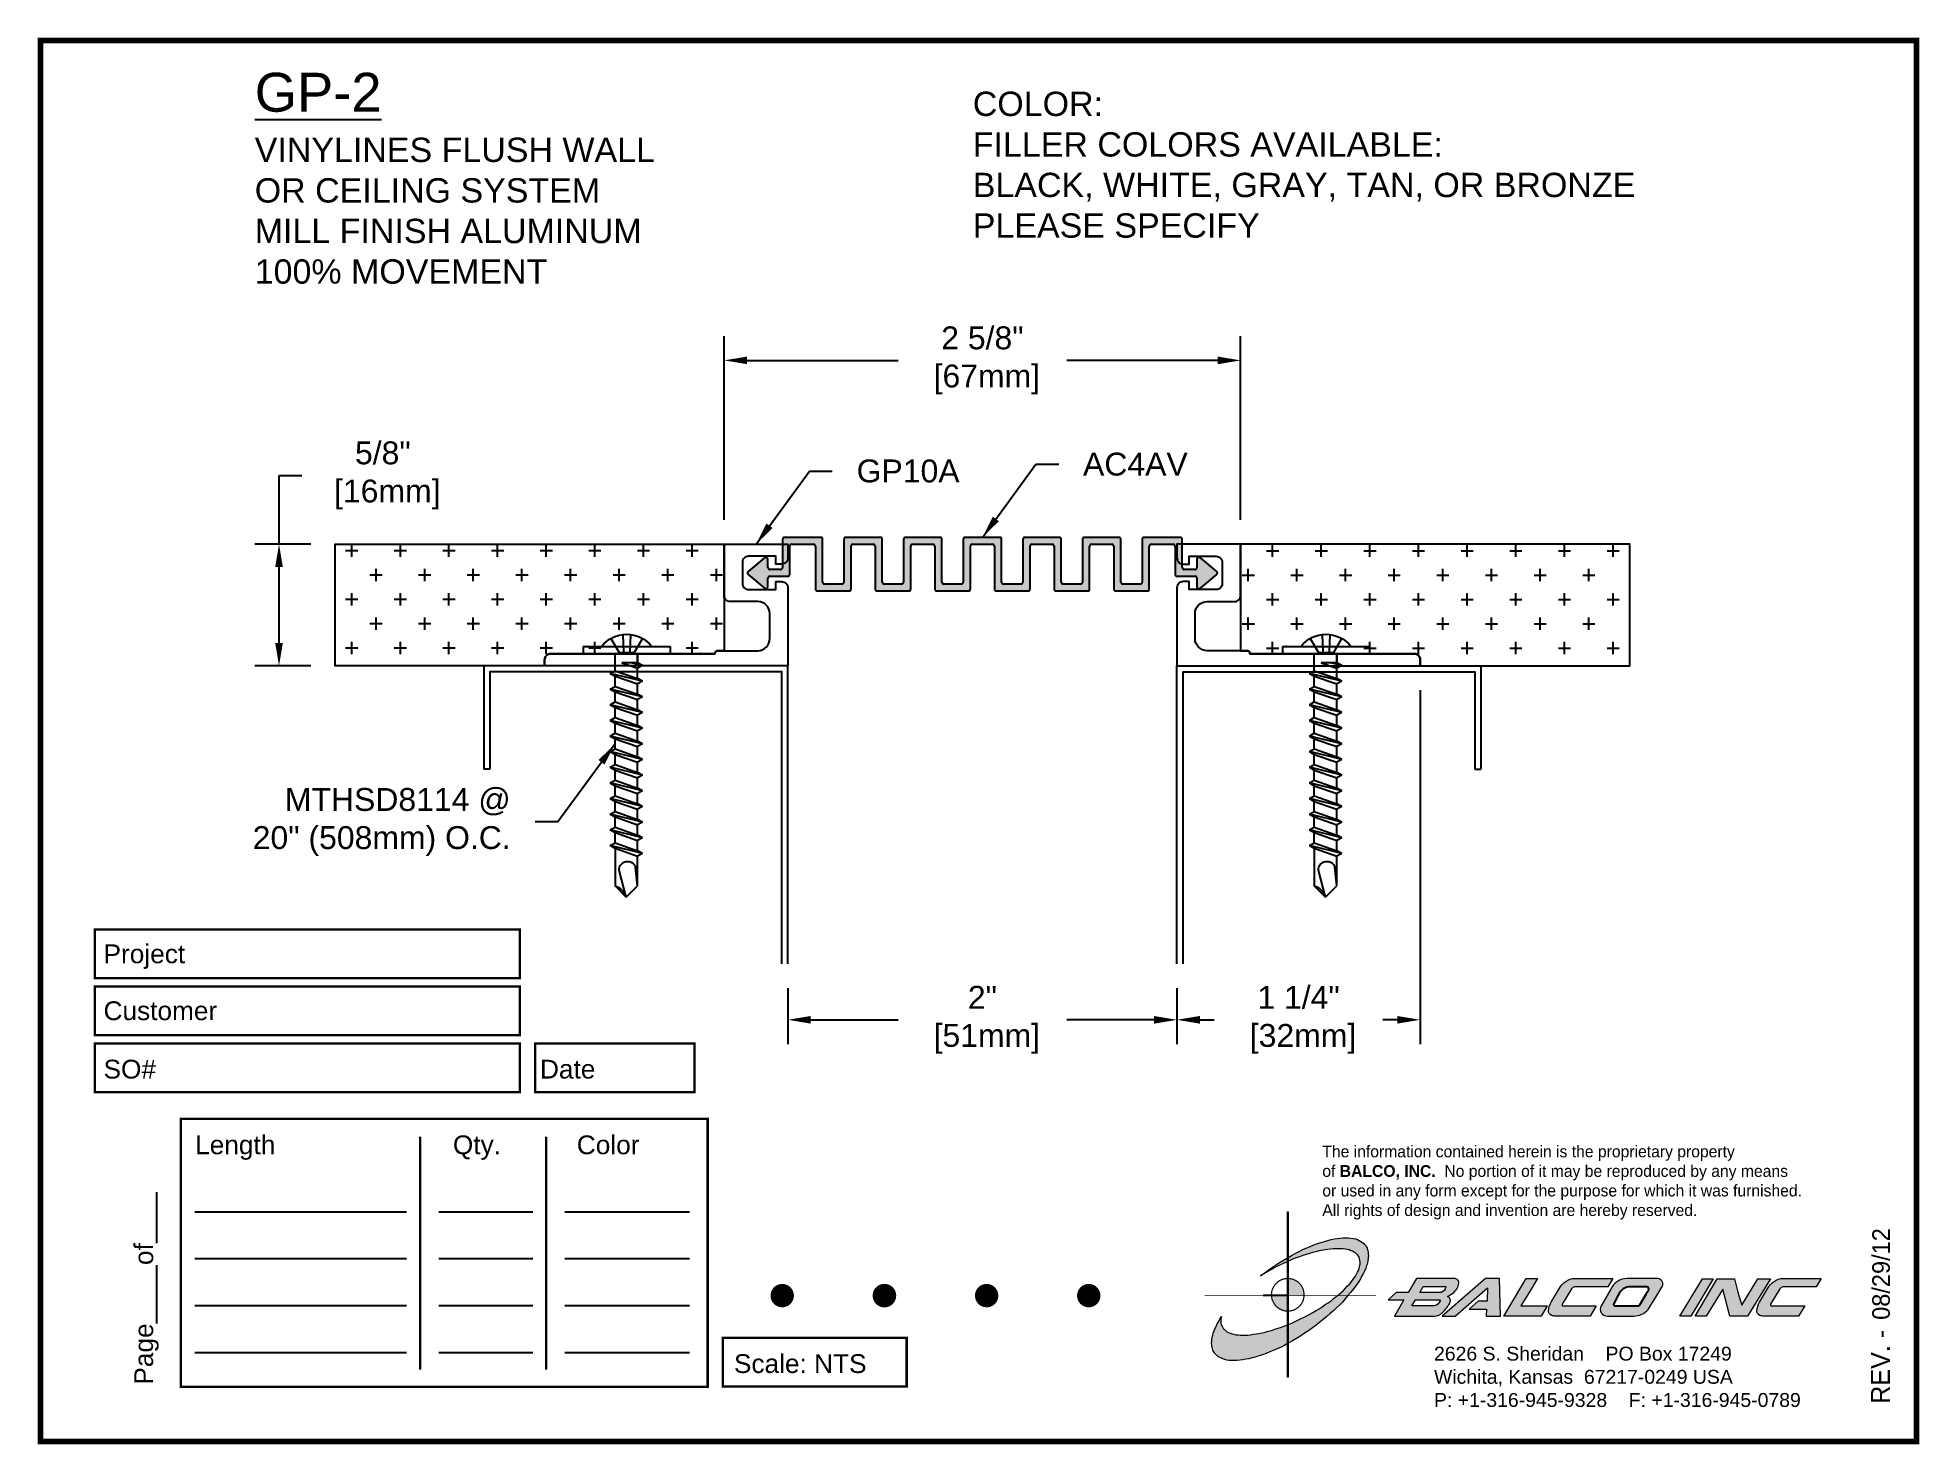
# Paper-space layout 'Layout1' of a CAD drawing. Header units: inches. Extents: x 0 to 10, y 0 to 7.5.
# The model-space entities are those that its viewports show. They can reach past a viewport. Long polylines and large blocks are cut down to what shows.
import ezdxf

# ---------------------------------------------------------------- set-up
doc = ezdxf.new("R2010")
doc.units = ezdxf.units.IN
doc.header["$MEASUREMENT"] = 0
doc.linetypes.add('HIDDEN2', pattern=[0.1875, 0.125, -0.0625])
for name, color, linetype in [('Anchors', 4, 'Continuous'), ('Border', 7, 'Continuous'), ('Conditions', 1, 'Continuous'), ('Dimensions', 3, 'Continuous'), ('Fillers', 2, 'Continuous'), ('Metals', 7, 'Continuous'), ('Text', 2, 'Continuous')]:
    doc.layers.add(name, color=color, linetype=linetype)
doc.styles.add('ARIAL', font='arial.ttf')
doc.styles.add('Copyright', font='ERASDEMI.TTF')
doc.dimstyles.new('ARIAL', dxfattribs={"dimtxt": 0.1175, "dimasz": 0.1175, "dimexe": 0.125, "dimexo": 0.125, "dimgap": 0.125, "dimtad": 0, "dimtih": 1, "dimtoh": 1, "dimdec": 4, "dimzin": 0, "dimdsep": 46, "dimlunit": 4, "dimtxsty": 'ARIAL', "dimcen": 0.09, "dimadec": 0, "dimazin": 0, "dimtfac": 1, "dimtdec": 4, "dimtofl": 0, "dimtmove": 0, "dimatfit": 3, "dimfxl": 0, "dimfrac": 2, "dimtolj": 1, "dimtzin": 0, "dimarcsym": 0})

psp = doc.layouts.get("Layout1")

# ---------------------------------------------------------------- texts
at = {"insert": (6.828, 1.576), "char_height": 0.0625, "width": 50.295, "attachment_point": 1, "style": 'Copyright'}
psp.add_mtext('The information contained herein is the proprietary property\\Pof {\\fEras Bold ITC|b0|i0|c0|p34;BALCO, INC.}  No portion of it may be reproduced by any means\\Por used in any form except for the purpose for which it was furnished.\\PAll rights of design and invention are hereby reserved.', dxfattribs=at)
at = {"layer": 'Border', "style": 'ARIAL'}
for s, p in [('Project', (0.336, 2.547)), ('Customer', (0.336, 2.244)), ('SO#', (0.336, 1.933)), ('Date', (2.661, 1.933)), ('Length', (0.824, 1.53)), ('Qty.', (2.197, 1.53)), ('Color', (2.857, 1.53)), ('Scale: NTS', (3.694, 0.365))]:
    psp.add_text(s, height=0.1, dxfattribs=at).set_placement(p)
psp.add_text('Page%%u        %%uof%%u       ', height=0.1, rotation=90, dxfattribs=at).set_placement((0.6, 0.303))
at = {"layer": 'Border', "insert": (7.423, 0.505), "char_height": 0.074, "width": 2.3438, "attachment_point": 1, "style": 'ARIAL'}
psp.add_mtext('2626 S. Sheridan    PO Box 17249\\PWichita, Kansas  67217-0249 USA \\PP: +1-316-945-9328    F: +1-316-945-0789', dxfattribs=at)

msp = doc.modelspace()

# ---------------------------------------------------------------- texts
at = {"layer": 'Text', "attachment_point": 1, "style": 'ARIAL'}
for s, insert, char_height, width in [('{\\LGP-2\\P\\H0.625x;\\lVINYLINES FLUSH WALL\\POR CEILING SYSTEM\\PMILL FINISH ALUMINUM\\P100% MOVEMENT}', (2.5497, 8.20564), 0.2, 5.1875), ('COLOR:{\\L                         \\~\\P}FILLER COLORS AVAILABLE:\\PBLACK, WHITE, GRAY, TAN, OR BRONZE\\PPLEASE SPECIFY', (6.24014, 8.10858), 0.125, 3.4892159)]:
    msp.add_mtext(s, dxfattribs=dict(at, insert=insert, char_height=char_height, width=width))
at = {"layer": 'Text', "char_height": 0.1175, "style": 'ARIAL'}
for s, insert, attachment_point in [('GP10A', (5.64333, 6.15913), 4), ('AC4AV', (6.80683, 6.19413), 4), ('MTHSD8114 @\\P20" (508mm) O.C.', (3.86548, 4.35638), 6)]:
    msp.add_mtext(s, dxfattribs=dict(at, insert=insert, attachment_point=attachment_point))

# ---------------------------------------------------------------- blocks, each defined once
blk = doc.blocks.new('ACADlogo')
h = blk.add_hatch(color=256)
h.paths.add_polyline_path([(-3.346, 1.223), (-3.351, 1.223), (-3.351, 0.979), (-3.346, 0.982)])
h.paths.add_polyline_path([(-3.346, 0.961), (-3.351, 0.959), (-3.351, 0.868), (-3.346, 0.868)])
h.paths.add_polyline_path([(-3.346, 0.777), (-3.351, 0.777), (-3.351, 0.699), (-3.351, 0.695), (-3.35, 0.695), (-3.346, 0.695)])
h.paths.add_polyline_path([(-3.346, 0.864), (-3.346, 0.868), (-3.35, 0.868), (-3.351, 0.868), (-3.351, 0.777), (-3.346, 0.777), (-3.346, 0.778), (-3.348, 0.778)])
h.paths.add_polyline_path([(-3.346, 0.524), (-3.351, 0.521), (-3.351, 0.342), (-3.346, 0.342)])
h.paths.add_polyline_path([(-3.346, 0.695), (-3.351, 0.695), (-3.351, 0.621), (-3.346, 0.623)])
h.paths.add_polyline_path([(-3.346, 0.623), (-3.351, 0.621), (-3.351, 0.521), (-3.346, 0.524)])
h.paths.add_polyline_path([(-3.346, 0.982), (-3.351, 0.979), (-3.351, 0.959), (-3.346, 0.961)])
h = blk.add_hatch(color=175)
h.paths.add_polyline_path([(-3.518, 0.573), (-3.534, 0.571), (-3.548, 0.569), (-3.562, 0.567), (-3.576, 0.567), (-3.589, 0.566), (-3.602, 0.567), (-3.614, 0.568), (-3.625, 0.569), (-3.636, 0.572), (-3.646, 0.574), (-3.656, 0.577), (-3.664, 0.581), (-3.673, 0.585), (-3.679, 0.589), (-3.685, 0.595), (-3.688, 0.598), (-3.691, 0.6), (-3.695, 0.607), (-3.699, 0.614), (-3.703, 0.621), (-3.704, 0.626), (-3.705, 0.631), (-3.706, 0.637), (-3.706, 0.642), (-3.705, 0.648), (-3.705, 0.653), (-3.703, 0.659), (-3.702, 0.665), (-3.71, 0.652), (-3.717, 0.639), (-3.725, 0.626), (-3.731, 0.613), (-3.737, 0.601), (-3.741, 0.589), (-3.746, 0.577), (-3.749, 0.566), (-3.751, 0.555), (-3.753, 0.544), (-3.754, 0.538), (-3.754, 0.533), (-3.755, 0.523), (-3.754, 0.513), (-3.753, 0.508), (-3.752, 0.503), (-3.75, 0.494), (-3.748, 0.486), (-3.743, 0.477), (-3.74, 0.473), (-3.738, 0.469), (-3.734, 0.465), (-3.73, 0.461), (-3.723, 0.455), (-3.715, 0.449), (-3.706, 0.445), (-3.695, 0.44), (-3.685, 0.437), (-3.674, 0.434), (-3.661, 0.432), (-3.648, 0.431), (-3.634, 0.431), (-3.62, 0.431), (-3.604, 0.433), (-3.588, 0.435), (-3.572, 0.438), (-3.556, 0.441), (-3.538, 0.445), (-3.52, 0.449), (-3.503, 0.456), (-3.483, 0.461), (-3.464, 0.469), (-3.445, 0.477), (-3.426, 0.485), (-3.406, 0.494), (-3.385, 0.503), (-3.364, 0.514), (-3.351, 0.521), (-3.351, 0.621), (-3.364, 0.616), (-3.382, 0.609), (-3.4, 0.603), (-3.418, 0.598), (-3.436, 0.592), (-3.453, 0.587), (-3.47, 0.583), (-3.486, 0.579), (-3.503, 0.576)])
h.paths.add_polyline_path([(-3.215, 0.687), (-3.251, 0.667), (-3.289, 0.649), (-3.327, 0.631), (-3.345, 0.623), (-3.346, 0.623), (-3.346, 0.524), (-3.343, 0.525), (-3.323, 0.537), (-3.302, 0.549), (-3.28, 0.563), (-3.259, 0.577), (-3.238, 0.59), (-3.218, 0.605), (-3.198, 0.62), (-3.179, 0.635), (-3.16, 0.65), (-3.141, 0.665), (-3.123, 0.681), (-3.106, 0.696), (-3.089, 0.712), (-3.074, 0.727), (-3.058, 0.743), (-3.043, 0.759), (-3.03, 0.775), (-3.028, 0.777), (-3.085, 0.777), (-3.091, 0.772), (-3.105, 0.761), (-3.118, 0.75), (-3.134, 0.739), (-3.149, 0.729), (-3.165, 0.718), (-3.182, 0.707), (-3.198, 0.697)])
h.paths.add_polyline_path([(-2.921, 1.009), (-2.922, 1.015), (-2.924, 1.02), (-2.926, 1.029), (-2.931, 1.038), (-2.934, 1.043), (-2.936, 1.047), (-2.94, 1.05), (-2.943, 1.054), (-2.951, 1.06), (-2.959, 1.066), (-2.968, 1.071), (-2.978, 1.075), (-2.989, 1.079), (-3, 1.081), (-3.013, 1.083), (-3.026, 1.084), (-3.04, 1.084), (-3.054, 1.084), (-3.07, 1.083), (-3.085, 1.081), (-3.102, 1.079), (-3.118, 1.075), (-3.136, 1.07), (-3.153, 1.066), (-3.171, 1.06), (-3.191, 1.054), (-3.21, 1.047), (-3.229, 1.039), (-3.248, 1.031), (-3.268, 1.022), (-3.289, 1.012), (-3.31, 1.002), (-3.33, 0.991), (-3.346, 0.982), (-3.346, 0.961), (-3.342, 0.962), (-3.323, 0.971), (-3.305, 0.978), (-3.287, 0.984), (-3.268, 0.991), (-3.251, 0.996), (-3.234, 1.002), (-3.216, 1.007), (-3.199, 1.011), (-3.182, 1.015), (-3.167, 1.018), (-3.15, 1.021), (-3.136, 1.023), (-3.121, 1.025), (-3.107, 1.026), (-3.093, 1.026), (-3.079, 1.027), (-3.067, 1.026), (-3.054, 1.026), (-3.043, 1.025), (-3.032, 1.022), (-3.022, 1.02), (-3.013, 1.016), (-3.004, 1.013), (-2.997, 1.009), (-2.989, 1.005), (-2.983, 0.999), (-2.98, 0.996), (-2.978, 0.994), (-2.973, 0.987), (-2.969, 0.981), (-2.967, 0.973), (-2.965, 0.965), (-2.964, 0.957), (-2.964, 0.949), (-2.964, 0.944), (-2.965, 0.94), (-2.967, 0.93), (-2.969, 0.921), (-2.973, 0.911), (-2.978, 0.901), (-2.983, 0.891), (-2.989, 0.881), (-2.996, 0.871), (-3.004, 0.86), (-3.012, 0.849), (-3.021, 0.838), (-3.032, 0.827), (-3.042, 0.816), (-3.053, 0.805), (-3.065, 0.794), (-3.077, 0.783), (-3.085, 0.777), (-3.028, 0.777), (-3.016, 0.791), (-3.004, 0.806), (-2.992, 0.822), (-2.981, 0.837), (-2.971, 0.852), (-2.962, 0.866), (-2.954, 0.882), (-2.946, 0.896), (-2.939, 0.91), (-2.934, 0.924), (-2.929, 0.938), (-2.926, 0.944), (-2.925, 0.951), (-2.922, 0.963), (-2.92, 0.975), (-2.92, 0.982), (-2.919, 0.987), (-2.92, 0.999), (-2.92, 1.005)])
h.paths.add_polyline_path([(-3.372, 0.966), (-3.393, 0.953), (-3.415, 0.94), (-3.435, 0.925), (-3.455, 0.911), (-3.475, 0.897), (-3.494, 0.882), (-3.468, 0.898), (-3.439, 0.915), (-3.41, 0.93), (-3.396, 0.938), (-3.38, 0.945), (-3.351, 0.959), (-3.351, 0.979)])
h = blk.add_hatch(color=256)
h.paths.add_polyline_path([(-3.268, 0.814), (-3.27, 0.819), (-3.273, 0.824), (-3.276, 0.828), (-3.279, 0.833), (-3.282, 0.837), (-3.286, 0.841), (-3.29, 0.845), (-3.294, 0.849), (-3.298, 0.852), (-3.303, 0.855), (-3.308, 0.858), (-3.313, 0.86), (-3.318, 0.863), (-3.323, 0.864), (-3.328, 0.866), (-3.334, 0.867), (-3.339, 0.868), (-3.345, 0.868), (-3.346, 0.868), (-3.346, 0.777), (-3.335, 0.777), (-3.262, 0.777), (-3.262, 0.781), (-3.262, 0.787), (-3.263, 0.792), (-3.264, 0.798), (-3.265, 0.803), (-3.266, 0.808)])
h.paths.add_polyline_path([(-3.351, 0.777), (-3.436, 0.777), (-3.435, 0.773), (-3.435, 0.768), (-3.434, 0.762), (-3.432, 0.757), (-3.431, 0.752), (-3.428, 0.747), (-3.426, 0.742), (-3.423, 0.737), (-3.42, 0.732), (-3.417, 0.728), (-3.414, 0.723), (-3.41, 0.719), (-3.406, 0.716), (-3.401, 0.712), (-3.397, 0.709), (-3.392, 0.706), (-3.387, 0.704), (-3.382, 0.701), (-3.377, 0.699), (-3.372, 0.698), (-3.367, 0.696), (-3.361, 0.695), (-3.356, 0.695), (-3.351, 0.695)])
h.paths.add_polyline_path([(-3.346, 0.868), (-3.35, 0.868), (-3.351, 0.868), (-3.351, 0.777), (-3.346, 0.777)])
h = blk.add_hatch(color=256)
h.paths.add_polyline_path([(-2.438, 0.844, 0.412988), (-2.461, 0.869), (-2.663, 0.869), (-2.707, 0.794), (-2.771, 0.794), (-2.815, 0.755), (-2.73, 0.755), (-2.781, 0.668), (-2.563, 0.668, 0.107996), (-2.538, 0.677, 0.108939), (-2.494, 0.724, 0.080345), (-2.483, 0.745, 0.419497), (-2.499, 0.773, 0.149928), (-2.447, 0.815, 0.134283)])
h.paths.add_polyline_path([(-2.507, 0.821, -0.209012), (-2.532, 0.794), (-2.538, 0.794), (-2.646, 0.794), (-2.627, 0.825), (-2.51, 0.825, -0.56619)], flags=16)
h.paths.add_polyline_path([(-2.538, 0.75, -0.241309), (-2.569, 0.722), (-2.688, 0.722), (-2.669, 0.755), (-2.541, 0.755, -0.56619)], flags=16)
for points in [[(-2.285, 0.819), (-2.287, 0.748), (-2.335, 0.748), (-2.383, 0.705), (-2.29, 0.705), (-2.292, 0.668), (-2.215, 0.668), (-2.221, 0.869), (-2.295, 0.869), (-2.527, 0.668), (-2.458, 0.668)], [(-2.018, 0.869), (-2.079, 0.869), (-2.198, 0.668), (-2, 0.668), (-1.968, 0.722), (-2.107, 0.722), (-2.085, 0.759), (-2.064, 0.794)], [(-1.617, 0.869), (-1.807, 0.869, 0.270182), (-1.896, 0.825), (-1.946, 0.742, 0.109019), (-1.961, 0.695, 0.340665), (-1.945, 0.672, 0.129907), (-1.923, 0.668), (-1.738, 0.668), (-1.706, 0.722), (-1.878, 0.722), (-1.882, 0.722, -0.601242), (-1.887, 0.731), (-1.838, 0.813, -0.253048), (-1.821, 0.823), (-1.645, 0.823)], [(-1.083, 0.867), (-1.14, 0.867), (-1.261, 0.667), (-1.26, 0.667), (-1.202, 0.667)], [(-0.96, 0.83), (-0.969, 0.867), (-1.061, 0.867), (-1.179, 0.667), (-1.12, 0.667), (-1.031, 0.812), (-0.995, 0.667), (-0.9, 0.667), (-0.778, 0.867), (-0.846, 0.867), (-0.931, 0.727), (-0.951, 0.795)], [(-0.507, 0.869), (-0.697, 0.869, 0.270182), (-0.786, 0.825), (-0.836, 0.742, 0.109019), (-0.85, 0.695, 0.340665), (-0.835, 0.672, 0.129907), (-0.812, 0.668), (-0.628, 0.668), (-0.595, 0.722), (-0.768, 0.722), (-0.772, 0.722, -0.601242), (-0.777, 0.731), (-0.728, 0.813, -0.253048), (-0.71, 0.823), (-0.534, 0.823)], [(-3.346, 0.623), (-3.351, 0.621), (-3.351, 0.521), (-3.346, 0.524)]]:
    blk.add_hatch(color=256).paths.add_polyline_path(points)
h = blk.add_hatch(color=256)
h.paths.add_polyline_path([(-1.377, 0.868), (-1.383, 0.868), (-1.383, 0.868), (-1.44, 0.868), (-1.492, 0.868), (-1.541, 0.868, 0.297712), (-1.628, 0.811), (-1.68, 0.723, 0.585116), (-1.646, 0.668), (-1.506, 0.668, 0.210586), (-1.429, 0.703), (-1.415, 0.726), (-1.389, 0.769), (-1.352, 0.831, 0.4352)])
h.paths.add_polyline_path([(-1.437, 0.823, -0.603783), (-1.428, 0.805), (-1.431, 0.801), (-1.434, 0.796), (-1.438, 0.789), (-1.474, 0.728, -0.229001), (-1.489, 0.722), (-1.494, 0.722), (-1.501, 0.722), (-1.597, 0.722), (-1.604, 0.722, -0.492401), (-1.613, 0.734), (-1.601, 0.757), (-1.591, 0.775), (-1.582, 0.791, -0.238368), (-1.535, 0.823)], flags=16)
for q in [(-3.48, 0.777), (-3.351, 0.642)]:
    blk.add_line((-3.351, 0.777), q)
at = {"color": 7, "lineweight": 0}
for points in [[(-3.351, 1.223), (-3.346, 1.223), (-3.346, 0.342), (-3.351, 0.342), (-3.351, 1.223)], [(-2.292, 0.668), (-2.215, 0.668), (-2.221, 0.869), (-2.295, 0.869), (-2.527, 0.668), (-2.458, 0.668), (-2.285, 0.819), (-2.287, 0.748), (-2.286, 0.748), (-2.335, 0.748), (-2.383, 0.705), (-2.29, 0.705), (-2.292, 0.668), (-2.292, 0.668)], [(-2.198, 0.668), (-2.079, 0.869), (-2.018, 0.869), (-2.064, 0.794), (-2.085, 0.759), (-2.107, 0.722), (-1.968, 0.722), (-2, 0.668), (-2.198, 0.668), (-2.198, 0.668)], [(-1.383, 0.868), (-1.383, 0.868)], [(-1.261, 0.667), (-1.14, 0.867), (-1.083, 0.867), (-1.202, 0.667), (-1.26, 0.667), (-1.261, 0.667), (-1.261, 0.667)], [(-0.9, 0.667), (-0.995, 0.667), (-1.031, 0.812), (-1.12, 0.667), (-1.179, 0.667), (-1.061, 0.867), (-0.969, 0.867), (-0.96, 0.83), (-0.951, 0.795), (-0.931, 0.727), (-0.846, 0.867), (-0.778, 0.867), (-0.9, 0.667), (-0.9, 0.667)]]:
    blk.add_lwpolyline(points, dxfattribs=at)
at = {"color": 175, "lineweight": 0}
blk.add_lwpolyline([(-2.926, 1.029), (-2.924, 1.02), (-2.922, 1.015), (-2.921, 1.009), (-2.92, 1.005), (-2.92, 0.999), (-2.919, 0.987), (-2.92, 0.982), (-2.92, 0.975), (-2.922, 0.963), (-2.925, 0.951), (-2.926, 0.944), (-2.929, 0.938), (-2.934, 0.924), (-2.939, 0.91), (-2.946, 0.896), (-2.954, 0.882), (-2.962, 0.866), (-2.971, 0.852), (-2.981, 0.837), (-2.992, 0.822), (-3.004, 0.806), (-3.016, 0.791), (-3.03, 0.775), (-3.043, 0.759), (-3.058, 0.743), (-3.074, 0.727), (-3.089, 0.712), (-3.106, 0.696), (-3.123, 0.681), (-3.141, 0.665), (-3.16, 0.65), (-3.179, 0.635), (-3.198, 0.62), (-3.218, 0.605), (-3.238, 0.59), (-3.259, 0.577), (-3.28, 0.563), (-3.302, 0.549), (-3.323, 0.537), (-3.343, 0.525), (-3.364, 0.514), (-3.385, 0.503), (-3.406, 0.494), (-3.426, 0.485), (-3.445, 0.477), (-3.464, 0.469), (-3.483, 0.461), (-3.503, 0.456), (-3.52, 0.449), (-3.538, 0.445), (-3.556, 0.441), (-3.572, 0.438), (-3.588, 0.435), (-3.604, 0.433), (-3.62, 0.431), (-3.634, 0.431), (-3.648, 0.431), (-3.661, 0.432), (-3.674, 0.434), (-3.685, 0.437), (-3.695, 0.44), (-3.706, 0.445), (-3.715, 0.449), (-3.723, 0.455), (-3.73, 0.461), (-3.734, 0.465), (-3.738, 0.469), (-3.74, 0.473), (-3.743, 0.477), (-3.748, 0.486), (-3.75, 0.494), (-3.752, 0.503), (-3.753, 0.508), (-3.754, 0.513), (-3.755, 0.523), (-3.754, 0.533), (-3.754, 0.538), (-3.753, 0.544), (-3.751, 0.555), (-3.749, 0.566), (-3.746, 0.577), (-3.741, 0.589), (-3.737, 0.601), (-3.731, 0.613), (-3.725, 0.626), (-3.717, 0.639), (-3.71, 0.652), (-3.702, 0.665), (-3.703, 0.659), (-3.705, 0.653), (-3.705, 0.648), (-3.706, 0.642), (-3.706, 0.637), (-3.705, 0.631), (-3.704, 0.626), (-3.703, 0.621), (-3.699, 0.614), (-3.695, 0.607), (-3.691, 0.6), (-3.688, 0.598), (-3.685, 0.595), (-3.679, 0.589), (-3.673, 0.585), (-3.664, 0.581), (-3.656, 0.577), (-3.646, 0.574), (-3.636, 0.572), (-3.625, 0.569), (-3.614, 0.568), (-3.602, 0.567), (-3.589, 0.566), (-3.576, 0.567), (-3.562, 0.567), (-3.548, 0.569), (-3.534, 0.571), (-3.518, 0.573), (-3.503, 0.576), (-3.486, 0.579), (-3.47, 0.583), (-3.453, 0.587), (-3.436, 0.592), (-3.418, 0.598), (-3.4, 0.603), (-3.382, 0.609), (-3.364, 0.616), (-3.345, 0.623), (-3.327, 0.631), (-3.289, 0.649), (-3.251, 0.667), (-3.215, 0.687), (-3.198, 0.697), (-3.182, 0.707), (-3.165, 0.718), (-3.149, 0.729), (-3.134, 0.739), (-3.118, 0.75), (-3.105, 0.761), (-3.091, 0.772), (-3.077, 0.783), (-3.065, 0.794), (-3.053, 0.805), (-3.042, 0.816), (-3.032, 0.827), (-3.021, 0.838), (-3.012, 0.849), (-3.004, 0.86), (-2.996, 0.871), (-2.989, 0.881), (-2.983, 0.891), (-2.978, 0.901), (-2.973, 0.911), (-2.969, 0.921), (-2.967, 0.93), (-2.965, 0.94), (-2.964, 0.944), (-2.964, 0.949), (-2.964, 0.957), (-2.965, 0.965), (-2.967, 0.973), (-2.969, 0.981), (-2.973, 0.987), (-2.978, 0.994), (-2.98, 0.996), (-2.983, 0.999), (-2.989, 1.005), (-2.997, 1.009), (-3.004, 1.013), (-3.013, 1.016), (-3.022, 1.02), (-3.032, 1.022), (-3.043, 1.025), (-3.054, 1.026), (-3.067, 1.026), (-3.079, 1.027), (-3.093, 1.026), (-3.107, 1.026), (-3.121, 1.025), (-3.136, 1.023), (-3.15, 1.021), (-3.167, 1.018), (-3.182, 1.015), (-3.199, 1.011), (-3.216, 1.007), (-3.234, 1.002), (-3.251, 0.996), (-3.268, 0.991), (-3.287, 0.984), (-3.305, 0.978), (-3.323, 0.971), (-3.342, 0.962), (-3.38, 0.945), (-3.396, 0.938), (-3.41, 0.93), (-3.439, 0.915), (-3.468, 0.898), (-3.494, 0.882), (-3.475, 0.897), (-3.455, 0.911), (-3.435, 0.925), (-3.415, 0.94), (-3.393, 0.953), (-3.372, 0.966), (-3.351, 0.979), (-3.33, 0.991), (-3.31, 1.002), (-3.289, 1.012), (-3.268, 1.022), (-3.248, 1.031), (-3.229, 1.039), (-3.21, 1.047), (-3.191, 1.054), (-3.171, 1.06), (-3.153, 1.066), (-3.136, 1.07), (-3.118, 1.075), (-3.102, 1.079), (-3.085, 1.081), (-3.07, 1.083), (-3.054, 1.084), (-3.04, 1.084), (-3.026, 1.084), (-3.013, 1.083), (-3, 1.081), (-2.989, 1.079), (-2.978, 1.075), (-2.968, 1.071), (-2.959, 1.066), (-2.951, 1.06), (-2.943, 1.054), (-2.94, 1.05), (-2.936, 1.047), (-2.934, 1.043), (-2.931, 1.038), (-2.926, 1.029), (-2.926, 1.029)], dxfattribs=at)
at = {"color": 7, "lineweight": 0, "const_width": 0.0064}
blk.add_lwpolyline([(-3.262, 0.781), (-3.262, 0.787), (-3.263, 0.792), (-3.264, 0.798), (-3.265, 0.803), (-3.266, 0.808), (-3.268, 0.814), (-3.27, 0.819), (-3.273, 0.824), (-3.276, 0.828), (-3.279, 0.833), (-3.282, 0.837), (-3.286, 0.841), (-3.29, 0.845), (-3.294, 0.849), (-3.298, 0.852), (-3.303, 0.855), (-3.308, 0.858), (-3.313, 0.86), (-3.318, 0.863), (-3.323, 0.864), (-3.328, 0.866), (-3.334, 0.867), (-3.339, 0.868), (-3.345, 0.868), (-3.35, 0.868), (-3.356, 0.868), (-3.361, 0.867), (-3.367, 0.866), (-3.372, 0.865), (-3.377, 0.863), (-3.382, 0.862), (-3.387, 0.859), (-3.392, 0.857), (-3.397, 0.854), (-3.401, 0.851), (-3.406, 0.847), (-3.41, 0.843), (-3.414, 0.839), (-3.417, 0.835), (-3.42, 0.831), (-3.423, 0.826), (-3.426, 0.821), (-3.428, 0.816), (-3.431, 0.811), (-3.432, 0.806), (-3.434, 0.801), (-3.435, 0.795), (-3.435, 0.79), (-3.436, 0.784), (-3.436, 0.779), (-3.435, 0.773), (-3.435, 0.768), (-3.434, 0.762), (-3.432, 0.757), (-3.431, 0.752), (-3.428, 0.747), (-3.426, 0.742), (-3.423, 0.737), (-3.42, 0.732), (-3.417, 0.728), (-3.414, 0.723), (-3.41, 0.719), (-3.406, 0.716), (-3.401, 0.712), (-3.397, 0.709), (-3.392, 0.706), (-3.387, 0.704), (-3.382, 0.701), (-3.377, 0.699), (-3.372, 0.698), (-3.367, 0.696), (-3.361, 0.695), (-3.356, 0.695), (-3.35, 0.695), (-3.345, 0.695), (-3.339, 0.695), (-3.334, 0.696), (-3.328, 0.697), (-3.323, 0.698), (-3.318, 0.7), (-3.313, 0.702), (-3.308, 0.705), (-3.303, 0.708), (-3.298, 0.711), (-3.294, 0.714), (-3.29, 0.718), (-3.286, 0.721), (-3.282, 0.726), (-3.279, 0.73), (-3.276, 0.734), (-3.273, 0.739), (-3.27, 0.744), (-3.268, 0.749), (-3.266, 0.754), (-3.265, 0.76), (-3.264, 0.765), (-3.263, 0.77), (-3.262, 0.776), (-3.262, 0.781)], dxfattribs=at)
at = {"color": 7, "lineweight": 0}
for points in [[(-2.447, 0.815, 0.130368), (-2.438, 0.843, 0.448367), (-2.463, 0.869), (-2.663, 0.869), (-2.707, 0.794), (-2.771, 0.794), (-2.815, 0.755), (-2.73, 0.755), (-2.781, 0.668), (-2.563, 0.668, 0.107996), (-2.538, 0.677, 0.108939), (-2.494, 0.724, 0.077395), (-2.484, 0.744, 0.430878), (-2.499, 0.773, 0.149928)], [(-2.507, 0.821, -0.209012), (-2.532, 0.794), (-2.538, 0.794), (-2.646, 0.794), (-2.627, 0.825), (-2.512, 0.825), (-2.509, 0.825, -0.531288)], [(-1.838, 0.813), (-1.887, 0.731, 0.587385), (-1.882, 0.722), (-1.878, 0.722), (-1.706, 0.722), (-1.738, 0.668), (-1.923, 0.668, -0.129907), (-1.945, 0.672, -0.349839), (-1.961, 0.696, -0.107341), (-1.946, 0.742), (-1.896, 0.825, -0.270182), (-1.807, 0.869), (-1.617, 0.869), (-1.645, 0.823), (-1.821, 0.823, 0.252436)], [(-1.68, 0.723, 0.585116), (-1.646, 0.668), (-1.506, 0.668, 0.210586), (-1.429, 0.703), (-1.415, 0.726), (-1.389, 0.769), (-1.352, 0.831, 0.4352), (-1.377, 0.868), (-1.383, 0.868), (-1.383, 0.868), (-1.44, 0.868), (-1.492, 0.868), (-1.541, 0.868, 0.297712), (-1.628, 0.811)], [(-0.728, 0.813), (-0.777, 0.731, 0.587385), (-0.772, 0.722), (-0.768, 0.722), (-0.595, 0.722), (-0.628, 0.668), (-0.812, 0.668, -0.129907), (-0.835, 0.672, -0.349839), (-0.85, 0.696, -0.107341), (-0.836, 0.742), (-0.786, 0.825, -0.270182), (-0.697, 0.869), (-0.507, 0.869), (-0.534, 0.823), (-0.71, 0.823, 0.252436)], [(-2.569, 0.722), (-2.688, 0.722), (-2.669, 0.755), (-2.543, 0.755), (-2.54, 0.755, -0.531288), (-2.538, 0.75, -0.241309)]]:
    blk.add_lwpolyline(points, format="xyb", close=True, dxfattribs=at)
blk.add_lwpolyline([(-1.437, 0.823), (-1.535, 0.823, 0.238368), (-1.582, 0.791), (-1.591, 0.775), (-1.601, 0.757), (-1.613, 0.734, 0.490298), (-1.604, 0.722), (-1.597, 0.722), (-1.501, 0.722), (-1.494, 0.722), (-1.489, 0.722, 0.229001), (-1.474, 0.728), (-1.438, 0.789), (-1.434, 0.796), (-1.431, 0.801), (-1.428, 0.805, 0.603783)], format="xyb", close=True)
blk.add_lwpolyline([(-2.879, 0.777, 0.00455, 0.00455, 0), (-3.791, 0.777, 0.00183, 0.00183, 0), (-3.791, 0.777, 0.00183, 0.00183, 0)], format="xyseb", dxfattribs=at)
blk = doc.blocks.new('REV')
at = {"style": 'Copyright'}
blk.add_text('REV. -', height=0.1, rotation=90, dxfattribs=at).set_placement((-0.142, 0.201))
at = {"style": 'Copyright', "flags": 4}
blk.add_attdef('REVISIONDATE', (-0.142, 0.648), '', height=0.0938, rotation=90, dxfattribs=at)
blk = doc.blocks.new('*D0')
at = {"layer": 'Defpoints', "color": 0}
for p in [(5.2897, 3.6272), (7.2897, 3.6272), (7.2897, 3.3399)]:
    blk.add_point(p, dxfattribs=at)
at = {"layer": 'Dimensions', "color": 0, "lineweight": -2}
for p, q in [((5.2897, 3.5022), (5.2897, 3.2149)), ((7.2897, 3.5022), (7.2897, 3.2149)), ((5.4072, 3.3399), (5.8563, 3.3399)), ((7.1722, 3.3399), (6.723, 3.3399))]:
    blk.add_line(p, q, dxfattribs=at)
at = {"layer": 'Dimensions', "color": 0}
for points in [[(5.4072, 3.3595), (5.4072, 3.3203), (5.2897, 3.3399)], [(7.1722, 3.3595), (7.1722, 3.3203), (7.2897, 3.3399)]]:
    blk.add_solid(points, dxfattribs=at)
at = {"layer": 'Dimensions', "color": 0, "insert": (6.2897, 3.3399), "char_height": 0.1175, "attachment_point": 5, "style": 'ARIAL'}
blk.add_mtext('\\A1;2"\\P [51mm]', dxfattribs=at)
blk = doc.blocks.new('*D1')
at = {"layer": 'Defpoints', "color": 0}
for p in [(2.6747, 5.7835), (2.9627, 5.7835), (2.9627, 5.1585)]:
    blk.add_point(p, dxfattribs=at)
at = {"layer": 'Dimensions', "color": 0, "lineweight": -2}
for p, q in [((2.6747, 5.7835), (2.6747, 6.1371)), ((2.6747, 6.1371), (2.7922, 6.1371)), ((2.8377, 5.7835), (2.5497, 5.7835)), ((2.6747, 5.276), (2.6747, 5.666)), ((2.8377, 5.1585), (2.5497, 5.1585))]:
    blk.add_line(p, q, dxfattribs=at)
at = {"layer": 'Dimensions', "color": 0}
for points in [[(2.6551, 5.666), (2.6943, 5.666), (2.6747, 5.7835)], [(2.6551, 5.276), (2.6943, 5.276), (2.6747, 5.1585)]]:
    blk.add_solid(points, dxfattribs=at)
at = {"layer": 'Dimensions', "color": 0, "insert": (3.2083, 6.1371), "char_height": 0.1175, "attachment_point": 5, "style": 'ARIAL'}
blk.add_mtext('\\A1;5/8"\\P [16mm]', dxfattribs=at)
blk = doc.blocks.new('MTLSTD')
at = {"layer": 'Conditions'}
for points in [[(5.1822, 2.8099), (5.1822, 4.3412), (3.6197, 4.3412), (3.6197, 3.8099)], [(5.1509, 2.8099), (5.1509, 4.3099), (3.6509, 4.3099), (3.6509, 3.8099)], [(3.6509, 3.8099), (3.6197, 3.8099)]]:
    blk.add_lwpolyline(points, dxfattribs=at)
blk = doc.blocks.new('*D3')
at = {"layer": 'Defpoints', "color": 0}
for p in [(7.6167, 6.728), (4.9627, 5.7835), (7.6167, 5.7835)]:
    blk.add_point(p, dxfattribs=at)
at = {"layer": 'Dimensions', "color": 0, "lineweight": -2}
for p, q in [((4.9627, 5.9085), (4.9627, 6.853)), ((7.6167, 5.9085), (7.6167, 6.853)), ((5.0802, 6.728), (5.8563, 6.728)), ((7.4992, 6.728), (6.723, 6.728))]:
    blk.add_line(p, q, dxfattribs=at)
at = {"layer": 'Dimensions', "color": 0}
for points in [[(5.0802, 6.7475), (5.0802, 6.7084), (4.9627, 6.728)], [(7.4992, 6.7475), (7.4992, 6.7084), (7.6167, 6.728)]]:
    blk.add_solid(points, dxfattribs=at)
at = {"layer": 'Dimensions', "color": 0, "insert": (6.2897, 6.728), "char_height": 0.1175, "attachment_point": 5, "style": 'ARIAL'}
blk.add_mtext('\\A1;2 5/8"\\P [67mm]', dxfattribs=at)
blk = doc.blocks.new('gp10')
blk.add_lwpolyline([(-0.1114, 0.4395, -0.414214), (-0.0804, 0.4085), (-0.0804, 0.2995, -0.414214), (-0.1114, 0.2685), (-0.2514, 0.2685), (-0.2514, 0.3095), (-0.2824, 0.3095, 0.414214), (-0.3134, 0.2785), (-0.3134, -0.1235), (0.9366, -0.1235), (0.9366, -0.0925, 0.414214), (0.9056, -0.0615), (0.0616, -0.0615), (0.0616, -0.0605, 0.414214), (0.0466, -0.0455), (-0.1584, -0.0455, -0.414214), (-0.2204, 0.0165), (-0.2204, 0.1445, -0.414214), (-0.1584, 0.2065), (-0.0174, 0.2065, 0.414214), (0.0136, 0.2375), (0.0136, 0.5015), (-0.3134, 0.5015), (-0.3134, 0.4305, 0.414214), (-0.2824, 0.3995), (-0.2514, 0.3995), (-0.2514, 0.4395)], format="xyb", close=True)
blk = doc.blocks.new('*D5')
at = {"layer": 'Defpoints', "color": 0}
for p in [(8.5397, 5.1585), (7.2897, 3.6272), (8.5397, 3.3399)]:
    blk.add_point(p, dxfattribs=at)
at = {"layer": 'Dimensions', "color": 0, "lineweight": -2}
for p, q in [((8.5397, 5.0335), (8.5397, 3.2149)), ((7.2897, 3.5022), (7.2897, 3.2149)), ((7.4072, 3.3399), (7.4813, 3.3399)), ((8.4222, 3.3399), (8.348, 3.3399))]:
    blk.add_line(p, q, dxfattribs=at)
at = {"layer": 'Dimensions', "color": 0}
for points in [[(7.4072, 3.3595), (7.4072, 3.3203), (7.2897, 3.3399)], [(8.4222, 3.3595), (8.4222, 3.3203), (8.5397, 3.3399)]]:
    blk.add_solid(points, dxfattribs=at)
at = {"layer": 'Dimensions', "color": 0, "insert": (7.9147, 3.3399), "char_height": 0.1175, "attachment_point": 5, "style": 'ARIAL'}
blk.add_mtext('\\A1;1 1/4"\\P [32mm]', dxfattribs=at)
blk = doc.blocks.new('AC4AV')
blk.add_hatch(color=256).paths.add_polyline_path([(-0.198, 0.23, -0.414214), (-0.188, 0.24), (-0.104, 0.24, -0.414214), (-0.094, 0.23), (-0.094, 0.01, 0.414214), (-0.084, 0), (0.084, 0, 0.414214), (0.094, 0.01), (0.094, 0.23, -0.414214), (0.104, 0.24), (0.188, 0.24, -0.414214), (0.198, 0.23), (0.198, 0.01, 0.414214), (0.208, 0), (0.376, 0, 0.414214), (0.386, 0.01), (0.386, 0.23, -0.414214), (0.396, 0.24), (0.48, 0.24, -0.414214), (0.49, 0.23), (0.49, 0.01, 0.414214), (0.5, 0), (0.668, 0, 0.414214), (0.678, 0.01), (0.678, 0.23, -0.414214), (0.688, 0.24), (0.772, 0.24, -0.414214), (0.782, 0.23), (0.782, 0.01, 0.414214), (0.792, 0), (0.9682, 0, 0.414214), (0.9782, 0.01), (0.9782, 0.155, -0.414214), (0.9882, 0.165), (1.0402, 0.165, -0.414214), (1.0502, 0.155), (1.0502, 0.1121, 0.645559), (1.0668, 0.1046), (1.1467, 0.175, 0.451743), (1.1467, 0.19), (1.0668, 0.2604, 0.645559), (1.0502, 0.2529), (1.0502, 0.21, -0.414214), (1.0402, 0.2), (0.9532, 0.2, 0.414214), (0.9432, 0.19), (0.9432, 0.045, -0.414214), (0.9332, 0.035), (0.827, 0.035, -0.414214), (0.817, 0.045), (0.817, 0.265, 0.414214), (0.807, 0.275), (0.653, 0.275, 0.414214), (0.643, 0.265), (0.643, 0.045, -0.414214), (0.633, 0.035), (0.535, 0.035, -0.414214), (0.525, 0.045), (0.525, 0.265, 0.414214), (0.515, 0.275), (0.361, 0.275, 0.414214), (0.351, 0.265), (0.351, 0.045, -0.414214), (0.341, 0.035), (0.243, 0.035, -0.414214), (0.233, 0.045), (0.233, 0.265, 0.414214), (0.223, 0.275), (0.069, 0.275, 0.414214), (0.059, 0.265), (0.059, 0.045, -0.414214), (0.049, 0.035), (-0.049, 0.035, -0.414214), (-0.059, 0.045), (-0.059, 0.265, 0.414214), (-0.069, 0.275), (-0.223, 0.275, 0.414214), (-0.233, 0.265), (-0.233, 0.045, -0.414214), (-0.243, 0.035), (-0.341, 0.035, -0.414214), (-0.351, 0.045), (-0.351, 0.265, 0.414214), (-0.361, 0.275), (-0.515, 0.275, 0.414214), (-0.525, 0.265), (-0.525, 0.045, -0.414214), (-0.535, 0.035), (-0.633, 0.035, -0.414214), (-0.643, 0.045), (-0.643, 0.265, 0.414214), (-0.653, 0.275), (-0.807, 0.275, 0.414214), (-0.817, 0.265), (-0.817, 0.045, -0.414214), (-0.827, 0.035), (-0.9332, 0.035, -0.414214), (-0.9432, 0.045), (-0.9432, 0.19, 0.414214), (-0.9532, 0.2), (-1.0402, 0.2, -0.414214), (-1.0502, 0.21), (-1.0502, 0.2529, 0.645559), (-1.0668, 0.2604), (-1.1467, 0.19, 0.451743), (-1.1467, 0.175), (-1.0668, 0.1046, 0.645559), (-1.0502, 0.1121), (-1.0502, 0.155, -0.414214), (-1.0402, 0.165), (-0.9882, 0.165, -0.414214), (-0.9782, 0.155), (-0.9782, 0.01, 0.414214), (-0.9682, 0), (-0.792, 0, 0.414214), (-0.782, 0.01), (-0.782, 0.23, -0.414214), (-0.772, 0.24), (-0.688, 0.24, -0.414214), (-0.678, 0.23), (-0.678, 0.01, 0.414214), (-0.668, 0), (-0.5, 0, 0.414214), (-0.49, 0.01), (-0.49, 0.23, -0.414214), (-0.48, 0.24), (-0.396, 0.24, -0.414214), (-0.386, 0.23), (-0.386, 0.01, 0.414214), (-0.376, 0), (-0.208, 0, 0.414214), (-0.198, 0.01)])
blk.add_lwpolyline([(-0.059, 0.265, 0.414214), (-0.069, 0.275), (-0.223, 0.275, 0.414214), (-0.233, 0.265), (-0.233, 0.045, -0.414214), (-0.243, 0.035), (-0.341, 0.035, -0.414214), (-0.351, 0.045), (-0.351, 0.265, 0.414214), (-0.361, 0.275), (-0.515, 0.275, 0.414214), (-0.525, 0.265), (-0.525, 0.045, -0.414214), (-0.535, 0.035), (-0.633, 0.035, -0.414214), (-0.643, 0.045), (-0.643, 0.265, 0.414214), (-0.653, 0.275), (-0.807, 0.275, 0.414214), (-0.817, 0.265), (-0.817, 0.045, -0.414214), (-0.827, 0.035), (-0.9332, 0.035, -0.414214), (-0.9432, 0.045), (-0.9432, 0.19, 0.414214), (-0.9532, 0.2), (-1.0402, 0.2, -0.414214), (-1.0502, 0.21), (-1.0502, 0.2529, 0.645559), (-1.0668, 0.2604), (-1.1467, 0.19, 0.451743), (-1.1467, 0.175), (-1.0668, 0.1046, 0.645559), (-1.0502, 0.1121), (-1.0502, 0.155, -0.414214), (-1.0402, 0.165), (-0.9882, 0.165, -0.414214), (-0.9782, 0.155), (-0.9782, 0.01, 0.414214), (-0.9682, 0), (-0.792, 0, 0.414214), (-0.782, 0.01), (-0.782, 0.23, -0.414214), (-0.772, 0.24), (-0.688, 0.24, -0.414214), (-0.678, 0.23), (-0.678, 0.01, 0.414214), (-0.668, 0), (-0.5, 0, 0.414214), (-0.49, 0.01), (-0.49, 0.23, -0.414214), (-0.48, 0.24), (-0.396, 0.24, -0.414214), (-0.386, 0.23), (-0.386, 0.01, 0.414214), (-0.376, 0), (-0.208, 0, 0.414214), (-0.198, 0.01), (-0.198, 0.23, -0.414214), (-0.188, 0.24), (-0.104, 0.24, -0.414214), (-0.094, 0.23), (-0.094, 0.01, 0.414214), (-0.084, 0), (0.084, 0, 0.414214), (0.094, 0.01), (0.094, 0.23, -0.414214), (0.104, 0.24), (0.188, 0.24, -0.414214), (0.198, 0.23), (0.198, 0.01, 0.414214), (0.208, 0), (0.376, 0, 0.414214), (0.386, 0.01), (0.386, 0.23, -0.414214), (0.396, 0.24), (0.48, 0.24, -0.414214), (0.49, 0.23), (0.49, 0.01, 0.414214), (0.5, 0), (0.668, 0, 0.414214), (0.678, 0.01), (0.678, 0.23, -0.414214), (0.688, 0.24), (0.772, 0.24, -0.414214), (0.782, 0.23), (0.782, 0.01, 0.414214), (0.792, 0), (0.9682, 0, 0.414214), (0.9782, 0.01), (0.9782, 0.155, -0.414214), (0.9882, 0.165), (1.0402, 0.165, -0.414214), (1.0502, 0.155), (1.0502, 0.1121, 0.645559), (1.0668, 0.1046), (1.1467, 0.175, 0.451743), (1.1467, 0.19), (1.0668, 0.2604, 0.645559), (1.0502, 0.2529), (1.0502, 0.21, -0.414214), (1.0402, 0.2), (0.9532, 0.2, 0.414214), (0.9432, 0.19), (0.9432, 0.045, -0.414214), (0.9332, 0.035), (0.827, 0.035, -0.414214), (0.817, 0.045), (0.817, 0.265, 0.414214), (0.807, 0.275), (0.653, 0.275, 0.414214), (0.643, 0.265), (0.643, 0.045, -0.414214), (0.633, 0.035), (0.535, 0.035, -0.414214), (0.525, 0.045), (0.525, 0.265, 0.414214), (0.515, 0.275), (0.361, 0.275, 0.414214), (0.351, 0.265), (0.351, 0.045, -0.414214), (0.341, 0.035), (0.243, 0.035, -0.414214), (0.233, 0.045), (0.233, 0.265, 0.414214), (0.223, 0.275), (0.069, 0.275, 0.414214), (0.059, 0.265), (0.059, 0.045, -0.414214), (0.049, 0.035), (-0.049, 0.035, -0.414214), (-0.059, 0.045)], format="xyb", close=True)
blk = doc.blocks.new('MTHSD8114')
at = {"linetype": 'HIDDEN2'}
for p, q in [((-0.0192, 0.0989), (-0.0159, 0.006)), ((0.0192, 0.0989), (0.0159, 0.006)), ((-0.0807, 0.079), (-0.0382, 0.006)), ((0.0382, 0.006), (-0.0382, 0.006)), ((0.0807, 0.079), (0.0382, 0.006))]:
    blk.add_line(p, q, dxfattribs=at)
for p, q in [((0.224, 0.0375), (-0.224, 0.0375)), ((-0.224, 0.0375), (-0.224, 0)), ((-0.224, 0), (0.224, 0)), ((-0.0559, 0), (0.0559, 0)), ((0.0599, -0.0869), (0.0599, 0)), ((0.224, 0.0375), (0.224, 0)), ((-0.081, -0.0606), (-0.0236, -0.0467)), ((-0.081, -0.0606), (-0.0559, -0.0467)), ((-0.081, -0.0606), (-0.0559, -0.0745)), ((-0.0559, -0.0467), (-0.0559, 0)), ((-0.0559, 0), (-0.0559, -0.0467)), ((0.0241, -0.0467), (-0.0559, -0.0745)), ((-0.0559, -0.0467), (0.0241, -0.0467)), ((-0.0559, -0.1271), (-0.0559, -0.0745)), ((0.0599, -0.0869), (-0.0559, -0.1271)), ((0.085, -0.1008), (0.0599, -0.0869)), ((-0.081, -0.141), (0.085, -0.1008)), ((-0.081, -0.141), (-0.0559, -0.1271)), ((-0.081, -0.141), (-0.0559, -0.1549)), ((-0.081, -0.2214), (0.085, -0.1812)), ((0.0599, -0.1147), (-0.0559, -0.1549)), ((-0.0559, -0.2075), (-0.0559, -0.1549)), ((0.0599, -0.1673), (-0.0559, -0.2075)), ((0.085, -0.1008), (0.0599, -0.1147)), ((0.0599, -0.1673), (0.0599, -0.1147)), ((0.085, -0.1812), (0.0599, -0.1673)), ((0.085, -0.1812), (0.0599, -0.1951)), ((-0.081, -0.2214), (-0.0559, -0.2075)), ((-0.081, -0.2214), (-0.0559, -0.2353)), ((-0.081, -0.3019), (0.085, -0.2616)), ((-0.081, -0.3019), (-0.0559, -0.288)), ((0.0599, -0.1951), (-0.0559, -0.2353)), ((-0.0559, -0.288), (-0.0559, -0.2353)), ((0.0599, -0.2477), (-0.0559, -0.288)), ((0.0599, -0.2755), (-0.0559, -0.3157)), ((0.0599, -0.2477), (0.0599, -0.1951)), ((0.085, -0.2616), (0.0599, -0.2477)), ((0.085, -0.2616), (0.0599, -0.2755)), ((0.0599, -0.3282), (0.0599, -0.2755)), ((-0.081, -0.3019), (-0.0559, -0.3157)), ((-0.081, -0.3823), (0.085, -0.3421)), ((-0.081, -0.3823), (-0.0559, -0.3684)), ((-0.081, -0.3823), (-0.0559, -0.3962)), ((-0.0559, -0.3684), (-0.0559, -0.3157)), ((0.0599, -0.3282), (-0.0559, -0.3684)), ((0.0599, -0.356), (-0.0559, -0.3962)), ((0.085, -0.3421), (0.0599, -0.3282)), ((0.085, -0.3421), (0.0599, -0.356)), ((0.0599, -0.4086), (0.0599, -0.356)), ((-0.081, -0.4627), (0.085, -0.4225)), ((-0.081, -0.4627), (-0.0559, -0.4488)), ((-0.081, -0.4627), (-0.0559, -0.4766)), ((-0.0559, -0.4488), (-0.0559, -0.3962)), ((0.0599, -0.4086), (-0.0559, -0.4488)), ((0.0599, -0.4364), (-0.0559, -0.4766)), ((-0.0559, -0.5292), (-0.0559, -0.4766)), ((0.085, -0.4225), (0.0599, -0.4086)), ((0.085, -0.4225), (0.0599, -0.4364)), ((0.0599, -0.489), (0.0599, -0.4364)), ((-0.081, -0.5431), (0.085, -0.5029)), ((-0.081, -0.5431), (-0.0559, -0.5292)), ((-0.081, -0.5431), (-0.0559, -0.557)), ((0.0599, -0.489), (-0.0559, -0.5292)), ((0.0599, -0.5168), (-0.0559, -0.557)), ((-0.0559, -0.6097), (-0.0559, -0.557)), ((0.0599, -0.5695), (-0.0559, -0.6097)), ((0.085, -0.5029), (0.0599, -0.489)), ((0.085, -0.5029), (0.0599, -0.5168)), ((0.0599, -0.5695), (0.0599, -0.5168)), ((0.085, -0.5833), (0.0599, -0.5695)), ((-0.081, -0.6236), (0.085, -0.5833)), ((-0.081, -0.6236), (-0.0559, -0.6097)), ((-0.081, -0.6236), (-0.0559, -0.6374)), ((-0.081, -0.704), (0.085, -0.6638)), ((0.0599, -0.5972), (-0.0559, -0.6374)), ((-0.0559, -0.6901), (-0.0559, -0.6374)), ((0.0599, -0.6499), (-0.0559, -0.6901)), ((0.085, -0.5833), (0.0599, -0.5972)), ((0.0599, -0.6499), (0.0599, -0.5972)), ((0.085, -0.6638), (0.0599, -0.6499)), ((0.085, -0.6638), (0.0599, -0.6777)), ((-0.081, -0.704), (-0.0559, -0.6901)), ((-0.081, -0.704), (-0.0559, -0.7179)), ((-0.081, -0.7844), (0.085, -0.7442)), ((-0.081, -0.7844), (-0.0559, -0.7705)), ((0.0599, -0.6777), (-0.0559, -0.7179)), ((-0.0559, -0.7705), (-0.0559, -0.7179)), ((0.0599, -0.7303), (-0.0559, -0.7705)), ((0.0599, -0.7581), (-0.0559, -0.7983)), ((0.0599, -0.7303), (0.0599, -0.6777)), ((0.085, -0.7442), (0.0599, -0.7303)), ((0.085, -0.7442), (0.0599, -0.7581)), ((0.0599, -0.8107), (0.0599, -0.7581)), ((-0.081, -0.7844), (-0.0559, -0.7983)), ((-0.081, -0.8648), (0.085, -0.8246)), ((-0.081, -0.8648), (-0.0559, -0.8509)), ((-0.081, -0.8648), (-0.0559, -0.8787)), ((-0.0559, -0.8509), (-0.0559, -0.7983)), ((0.0599, -0.8107), (-0.0559, -0.8509)), ((0.0599, -0.8385), (-0.0559, -0.8787)), ((0.085, -0.8246), (0.0599, -0.8107)), ((0.085, -0.8246), (0.0599, -0.8385)), ((0.0599, -0.8912), (0.0599, -0.8385)), ((-0.081, -0.9453), (0.085, -0.9051)), ((-0.081, -0.9453), (-0.0559, -0.9314)), ((-0.081, -0.9453), (-0.0559, -0.9592)), ((-0.0559, -0.9314), (-0.0559, -0.8787)), ((0.0599, -0.8912), (-0.0559, -0.9314)), ((0.0599, -0.9189), (-0.0559, -0.9592)), ((-0.0559, -1.0118), (-0.0559, -0.9592)), ((0.085, -0.9051), (0.0599, -0.8912)), ((0.085, -0.9051), (0.0599, -0.9189)), ((0.0599, -0.9716), (0.0599, -0.9189)), ((-0.081, -1.0257), (0.085, -0.9855)), ((-0.081, -1.0257), (-0.0559, -1.0118)), ((-0.081, -1.0257), (-0.0559, -1.0396)), ((0.0599, -0.9716), (-0.0559, -1.0118)), ((0.0599, -0.9994), (-0.0559, -1.0396)), ((-0.0559, -1.1921), (-0.0559, -1.0396)), ((0.085, -0.9855), (0.0599, -0.9716)), ((0.085, -0.9855), (0.0599, -0.9994)), ((0.0599, -0.9994), (0.0599, -1.1921)), ((-0.0559, -1.1921), (-0.0459, -1.097)), ((0.002, -1.25), (0.0388, -1.1111)), ((0.002, -1.25), (-0.0559, -1.1921)), ((0.002, -1.25), (0.0599, -1.1921))]:
    blk.add_line(p, q)
for centre, radius, start, end in [((0, -0.0658), 0.1658, 38.53745, 141.46255), ((-0.0045, -1.1098), 0.0433, 358.31503, 162.80454), ((0.0894, -1.2794), 0.0922, 108.6241, 161.3759)]:
    blk.add_arc(centre, radius, start, end)
blk.add_point((0.204, 0.0375))

# ---------------------------------------------------------------- dimensions: what is measured, and where the dimension line sits
at = {"layer": 'Dimensions'}
for base, p1, p2, picture, middle in [((7.61666, 6.72797), (4.96266, 5.78349), (7.61666, 5.78349), '*D3', (6.28966, 6.72797)), ((8.53966, 3.33993), (7.28966, 3.62724), (8.53966, 5.15849), '*D5', (7.91466, 3.33993)), ((7.28966, 3.33993), (5.28966, 3.62724), (7.28966, 3.62724), '*D0', (6.28966, 3.33993))]:
    dim = msp.add_linear_dim(base=base, p1=p1, p2=p2, dimstyle='ARIAL', override={"dimpost": '\\X'}, dxfattribs=at)
    dim.commit()
    dim.dimension.update_dxf_attribs({"geometry": picture, "text_midpoint": middle, "dimtype": 160})
dim = msp.add_linear_dim(base=(2.6747, 5.78349), p1=(2.96266, 5.15849), p2=(2.96266, 5.78349), angle=90, dimstyle='ARIAL', override={"dimpost": '\\X'}, dxfattribs=at)
dim.commit()
dim.dimension.update_dxf_attribs({"geometry": '*D1', "text_midpoint": (3.20831, 6.13709), "dimtype": 160})

# ---------------------------------------------------------------- hatches: boundary and pattern name
at = {"layer": 'Conditions'}
h = msp.add_hatch(dxfattribs=at)
h.set_pattern_fill('CROSS', color=256, scale=0.5, style=0)
h.set_pattern_definition([(180, (12.07932, 0), (-0.125, 0.125), [0.0625, -0.1875]), (90, (12.04807, -0.03125), (0.125, 0.125), [0.0625, -0.1875])])
h.paths.add_polyline_path([(4.03966, 5.15849), (4.03966, 5.18949, -0.4142136), (4.07066, 5.22049), (4.34159, 5.22049), (4.34159, 5.28379), (4.52909, 5.28379), (4.71659, 5.28379), (4.71659, 5.22049), (4.91466, 5.22049), (4.91466, 5.22149, -0.4142136), (4.92966, 5.23649), (4.96266, 5.23649), (4.96266, 5.78349), (2.96266, 5.78349), (2.96266, 5.15849)])
h = msp.add_hatch(dxfattribs=at)
h.set_pattern_fill('CROSS', color=256, scale=0.5, style=0)
h.set_pattern_definition([(0, (0.5, 0), (0.125, 0.125), [0.0625, -0.1875]), (90, (0.53125, -0.03125), (-0.125, 0.125), [0.0625, -0.1875])])
h.paths.add_polyline_path([(9.61666, 5.15849), (9.61666, 5.78349), (7.61666, 5.78349), (7.61666, 5.23649), (7.64966, 5.23649, -0.4142136), (7.66466, 5.22149), (7.66466, 5.22049), (7.86273, 5.22049), (7.86273, 5.28379), (8.05023, 5.28379), (8.23773, 5.28379), (8.23773, 5.22049), (8.50866, 5.22049, -0.4142136), (8.53966, 5.18949), (8.53966, 5.15849)])

# ---------------------------------------------------------------- linework, layer by layer
for points in [[(4.07066, 5.22049, 0.4142136), (4.03966, 5.18949), (4.03966, 5.15849), (2.96266, 5.15849), (2.96266, 5.78349), (4.96266, 5.78349), (4.96266, 5.23649), (4.92966, 5.23649, 0.4142136), (4.91466, 5.22149), (4.91466, 5.22049)], [(8.50866, 5.22049, -0.4142136), (8.53966, 5.18949), (8.53966, 5.15849), (9.61666, 5.15849), (9.61666, 5.78349), (7.61666, 5.78349), (7.61666, 5.23649), (7.64966, 5.23649, -0.4142136), (7.66466, 5.22149), (7.66466, 5.22049)]]:
    msp.add_lwpolyline(points, format="xyb", close=True, dxfattribs=at)

# ---------------------------------------------------------------- block references
at = {"layer": 'Anchors', "xscale": -1}
for p in [(4.46141, 5.22049), (8.05541, 5.22049)]:
    msp.add_blockref('MTHSD8114', p, dxfattribs=at)
at = {"layer": 'Conditions'}
msp.add_blockref('MTLSTD', (0.10747, 0.81731), dxfattribs=at)
at = {"layer": 'Conditions', "xscale": -1}
msp.add_blockref('MTLSTD', (12.47185, 0.81731), dxfattribs=at)
at = {"layer": 'Fillers', "xscale": 1.05, "rotation": 180}
msp.add_blockref('AC4AV', (6.28966, 5.81849), dxfattribs=at)
at = {"layer": 'Metals', "xscale": -1}
msp.add_blockref('gp10', (4.97625, 5.282), dxfattribs=at)
at = {"layer": 'Metals'}
msp.add_blockref('gp10', (7.60307, 5.282), dxfattribs=at)

msp.set_redraw_order([(e.dxf.handle, doc.entitydb.next_handle()) for e in msp.query("TEXT MTEXT ATTDEF DIMENSION ARC_DIMENSION")])  # texts and dimensions are drawn at this point

# ---------------------------------------------------------------- leaders
at = {"layer": 'Text', "annotation_type": 0, "has_hookline": 1}
for points, hookline_direction, text_width in [([(6.28966, 5.81849), (6.56433, 6.19413), (6.68183, 6.19413)], 0, 0.53701), ([(5.12616, 5.78349), (5.40083, 6.15913), (5.51833, 6.15913)], 0, 0.52073), ([(4.40148, 4.75778), (4.10798, 4.35638), (3.99048, 4.35638)], 1, 1.30709)]:
    msp.add_leader(points, dimstyle='ARIAL', override={"dimgap": 0.125, "dimtad": 0}, dxfattribs=dict(at, hookline_direction=hookline_direction, text_width=text_width))

# ---------------------------------------------------------------- linework, layer by layer
at = {"layer": 'Border', "color": 253}
for p, q in [((0.823, 1.224), (1.95, 1.224)), ((2.122, 1.224), (2.622, 1.224)), ((2.794, 1.224), (3.457, 1.224)), ((0.823, 0.974), (1.95, 0.974)), ((2.122, 0.974), (2.622, 0.974)), ((2.794, 0.974), (3.457, 0.974)), ((0.823, 0.724), (1.95, 0.724)), ((2.122, 0.724), (2.622, 0.724)), ((2.794, 0.724), (3.457, 0.724)), ((0.823, 0.474), (1.95, 0.474)), ((2.122, 0.474), (2.622, 0.474)), ((2.794, 0.474), (3.457, 0.474))]:
    psp.add_line(p, q, dxfattribs=at)
at = {"layer": 'Border'}
for points, const_width in [([(0, 7.461), (9.993, 7.461), (9.993, 0), (0, 0)], 0.03), ([(0.289, 2.727), (2.554, 2.727), (2.554, 2.467), (0.289, 2.467)], 0.0125), ([(0.289, 2.423), (2.554, 2.423), (2.554, 2.164), (0.289, 2.164)], 0.0125), ([(0.289, 2.12), (2.554, 2.12), (2.554, 1.86), (0.289, 1.86)], 0.0125), ([(2.636, 1.861), (2.636, 2.12), (3.484, 2.12), (3.484, 1.861)], 0.0125), ([(3.554, 0.292), (0.747, 0.292), (0.747, 1.718), (3.554, 1.718)], 0.0125), ([(3.635, 0.552), (4.614, 0.552), (4.614, 0.293), (3.635, 0.293)], 0.0125)]:
    psp.add_lwpolyline(points, close=True, dxfattribs=dict(at, const_width=const_width))
at = {"layer": 'Border', "const_width": 0.0125}
for points in [[(2.022, 1.623), (2.022, 0.382)], [(2.693, 1.623), (2.693, 0.382)]]:
    psp.add_lwpolyline(points, dxfattribs=at)
at = {"layer": 'Border', "color": 175, "const_width": 0.0625}
for points in [[(3.92, 0.777, 1), (3.982, 0.777, 1)], [(4.464, 0.777, 1), (4.527, 0.777, 1)], [(5.009, 0.777, 1), (5.071, 0.777, 1)], [(5.553, 0.777, 1), (5.615, 0.777, 1)]]:
    psp.add_lwpolyline(points, format="xyb", close=True, dxfattribs=at)

# ---------------------------------------------------------------- block references
at = {"layer": 'Border'}
psp.add_blockref('ACADlogo', (9.993, 0), dxfattribs=at)
at = {"layer": 'Text'}
ref = psp.add_blockref('REV', (9.993, 0), dxfattribs=at)
ref.add_attrib('REVISIONDATE', '08/29/12', (9.851, 0.648), dxfattribs={"layer": '0', "height": 0.0938, "rotation": 90, "style": 'Copyright'})

psp.set_redraw_order([(e.dxf.handle, doc.entitydb.next_handle()) for e in psp.query("TEXT MTEXT ATTDEF DIMENSION ARC_DIMENSION")])  # texts and dimensions are drawn at this point

# ---------------------------------------------------------------- viewports
at = {"layer": 'Border'}
psp.add_viewport(center=(4.997, 3.73), size=(9.993, 7.46055), view_center_point=(6.26995, 4.77208), view_height=7.1984757, dxfattribs=at)

doc.saveas('drawing.dxf')
